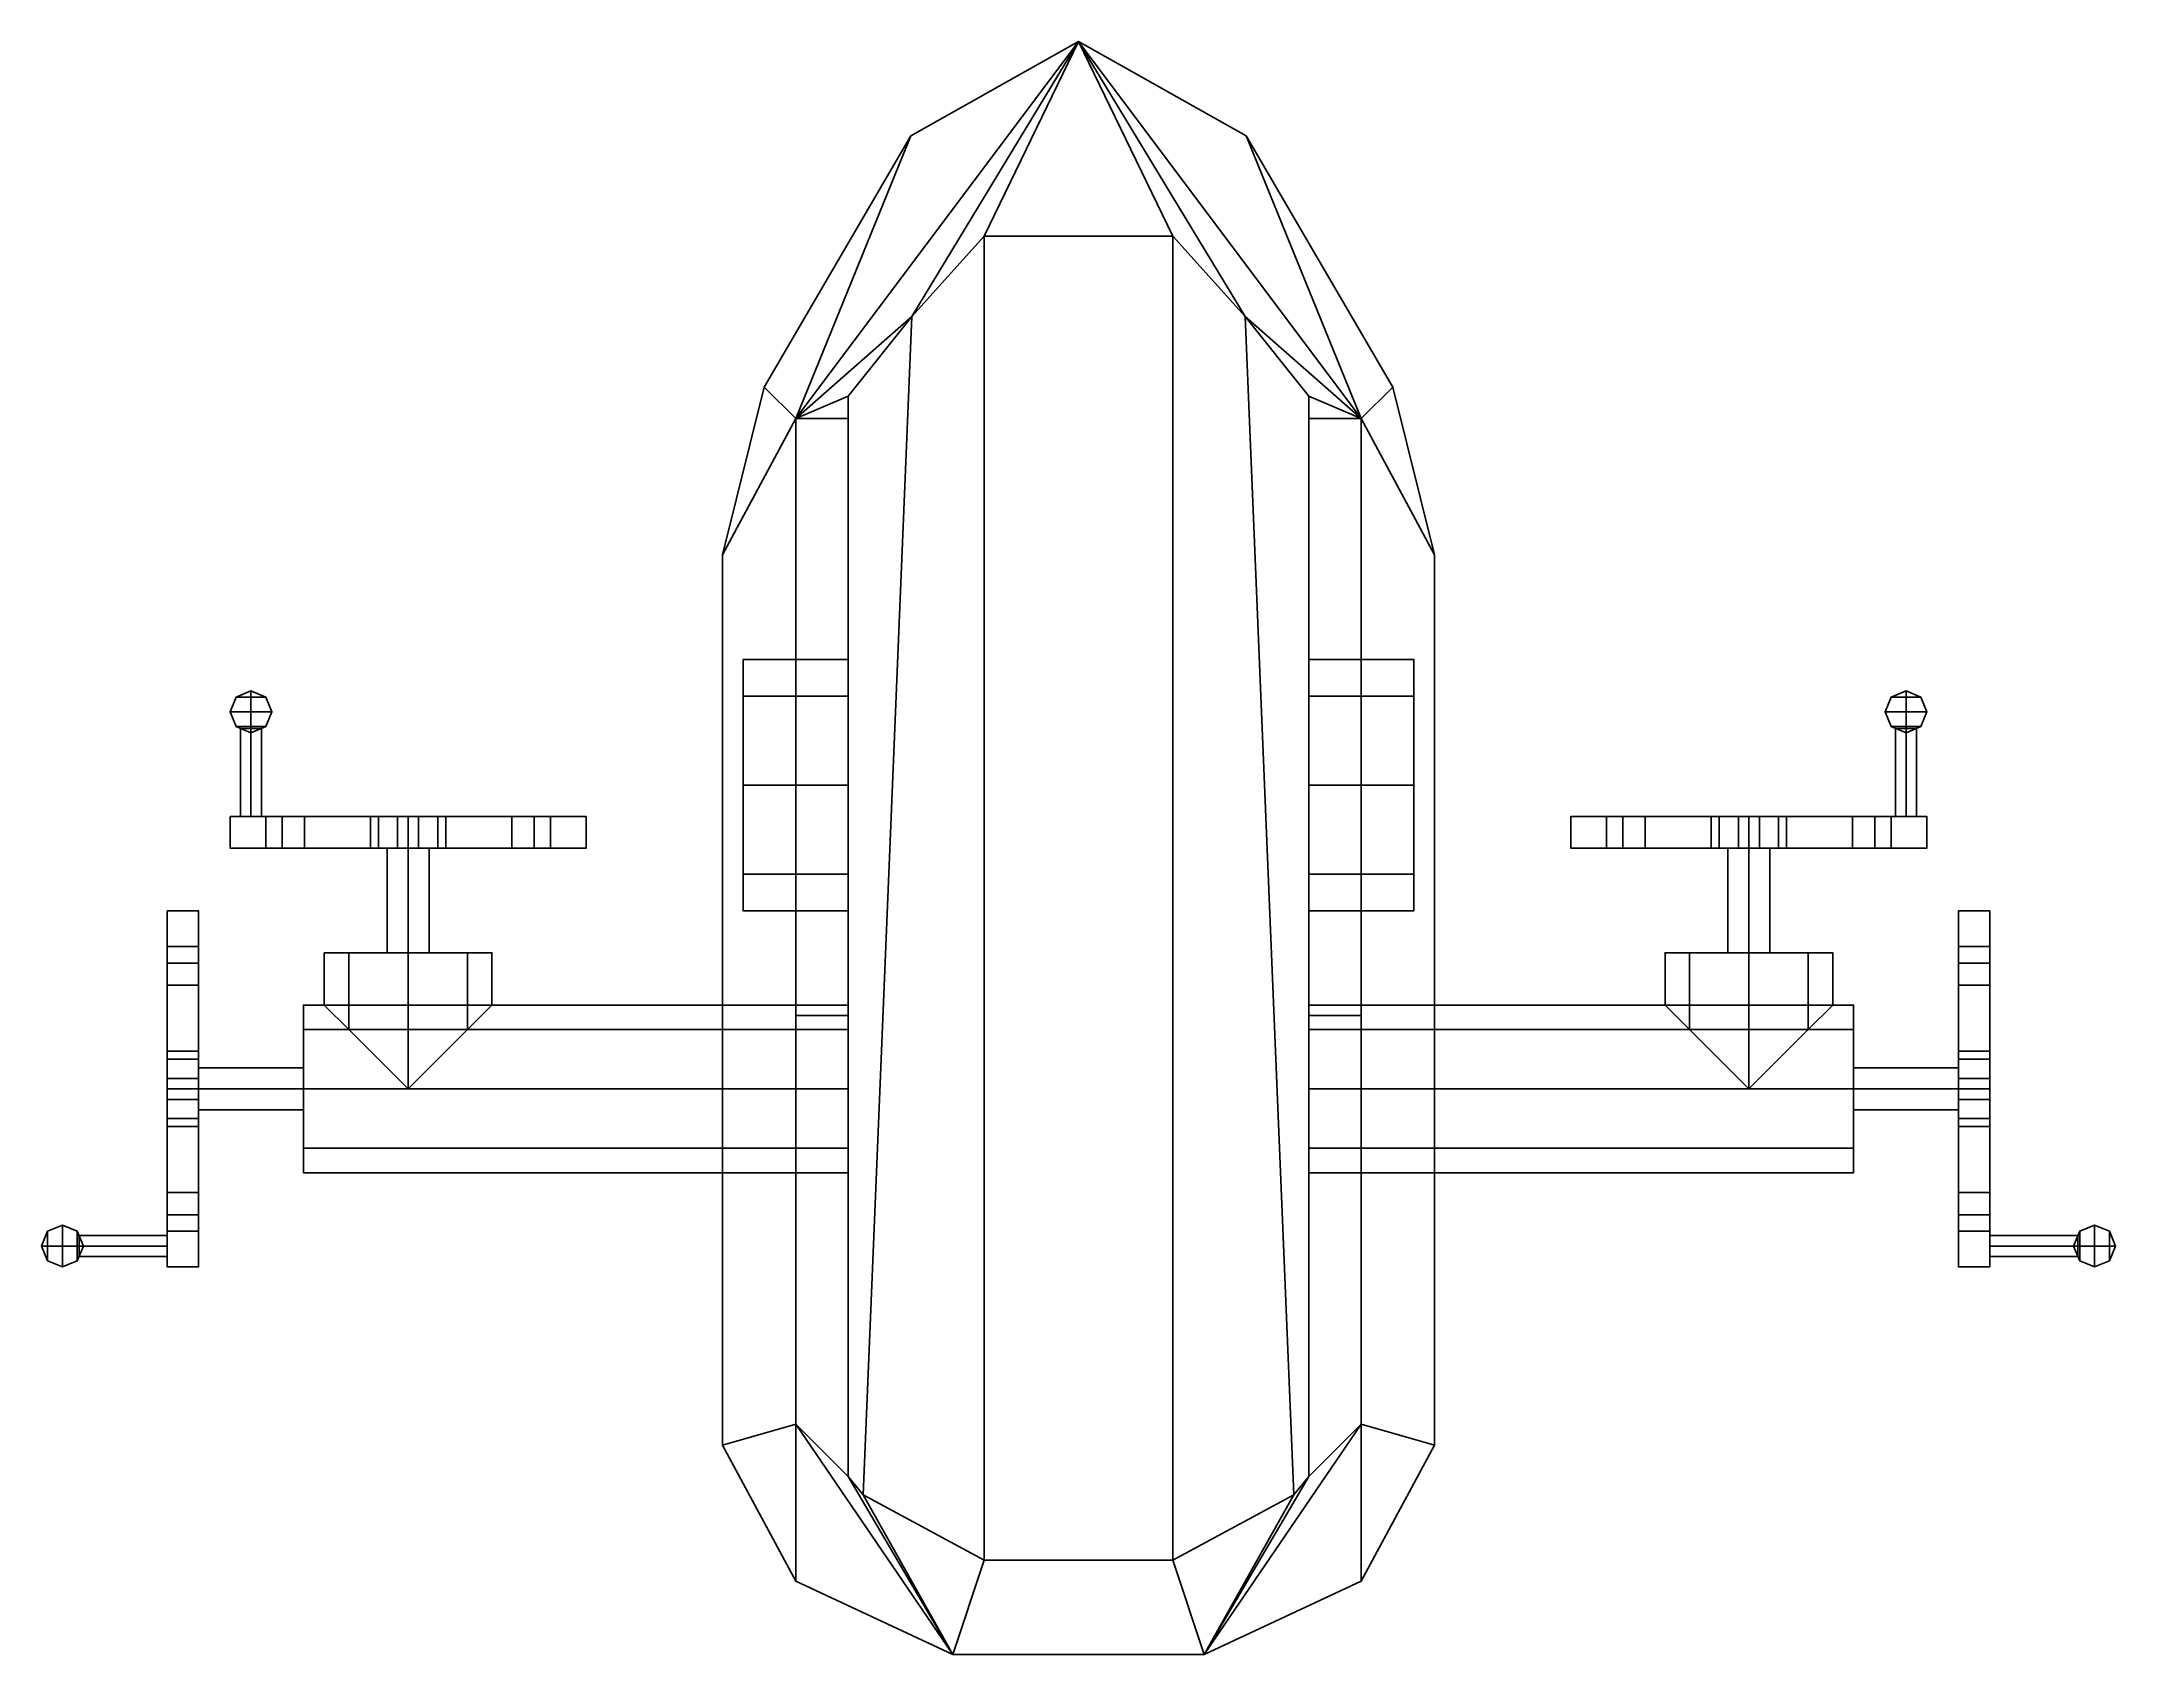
# Model space of a CAD drawing. Extents: x -0.99 to 0.99, y -0.85 to 0.69.
import ezdxf

# ---------------------------------------------------------------- set-up
doc = ezdxf.new("R2010")
doc.units = 0
doc.layers.add('TURRET', color=2, linetype='CONTINUOUS')

msp = doc.modelspace()

# ---------------------------------------------------------------- linework, layer by layer
at = {"layer": 'TURRET'}
for points in [[(0, 0.69), (-0.16, 0.6), (-0.27, 0.33, 0.55)], [(0, 0.69), (-0.27, 0.33, 0.55), (-0.1591, 0.4274, 0.4377)], [(0, 0.69), (-0.1591, 0.4274, 0.4377), (-0.09, 0.504, 0.31)], [(0, 0.69), (-0.09, 0.504, 0.31), (0.09, 0.504, 0.31)], [(0, 0.69), (0.1591, 0.4274, 0.4377), (0.27, 0.33, 0.55)], [(0.16, 0.6), (0, 0.69), (0.27, 0.33, 0.55)], [(0, 0.69), (0.09, 0.504, 0.31), (0.1591, 0.4274, 0.4377)], [(-0.16, 0.6), (-0.3, 0.36), (-0.27, 0.33, 0.55)], [(0.3, 0.36), (0.16, 0.6), (0.27, 0.33, 0.55)], [(-0.2057, -0.6977, 0.5235), (-0.09, -0.7598, 0.31), (-0.09, 0.504, 0.31), (-0.1591, 0.4274, 0.4377)], [(-0.09, -0.7598, 0.31), (0.09, -0.7598, 0.31), (0.09, 0.504, 0.31), (-0.09, 0.504, 0.31)], [(0.09, -0.7598, 0.31), (0.2057, -0.6977, 0.5235), (0.1591, 0.4274, 0.4377), (0.09, 0.504, 0.31)], [(-0.1591, 0.4274, 0.4377), (-0.27, 0.33, 0.55), (-0.22, 0.3514, 0.55)], [(-0.22, -0.68, 0.55), (-0.2057, -0.6977, 0.5235), (-0.1591, 0.4274, 0.4377), (-0.22, 0.3514, 0.55)], [(0.1591, 0.4274, 0.4377), (0.22, 0.3514, 0.55), (0.27, 0.33, 0.55)], [(0.2057, -0.6977, 0.5235), (0.22, -0.68, 0.55), (0.22, 0.3514, 0.55), (0.1591, 0.4274, 0.4377)], [(-0.3, 0.36), (-0.34, 0.2), (-0.27, 0.33, 0.55)], [(0.34, 0.2), (0.3, 0.36), (0.27, 0.33, 0.55)], [(-0.22, 0.3514, 0.55), (-0.27, 0.33, 0.55), (-0.22, 0.33, 0.55)], [(0.22, 0.3514, 0.55), (0.22, 0.33, 0.55), (0.27, 0.33, 0.55)], [(-0.34, 0.2), (-0.34, -0.65), (-0.27, -0.63, 0.55), (-0.27, 0.33, 0.55)], [(-0.27, 0.33, 0.55), (-0.27, -0.63, 0.55), (-0.27, -0.63, 0.574), (-0.27, -0.24, 0.73)], [(-0.27, 0.33, 0.55), (-0.27, -0.24, 0.73), (-0.27, -0.24, 0.92), (-0.27, -0.02, 0.95)], [(-0.27, 0.33, 0.55), (-0.27, -0.02, 0.95), (-0.27, 0.0649, 0.9851), (-0.27, 0.33, 0.55)], [(-0.27, 0.33, 0.55), (-0.27, 0.0649, 0.9851), (-0.27, 0.1, 1.07), (-0.27, 0.33, 0.55)], [(-0.27, 0.1, 1.07), (-0.22, 0.1, 1.07), (-0.22, 0.33, 0.55), (-0.27, 0.33, 0.55)], [(-0.22, -0.68, 0.554), (-0.22, -0.68, 0.55), (-0.22, 0.33, 0.55), (-0.22, -0.24, 0.73)], [(-0.22, -0.24, 0.73), (-0.22, 0.33, 0.55), (-0.22, -0.14, 1.07), (-0.22, -0.24, 0.92)], [(-0.22, 0.33, 0.55), (-0.22, 0.1, 1.07), (-0.22, 0.1, 1.07), (-0.22, -0.14, 1.07)], [(0.22, 0.1, 1.07), (0.27, 0.1, 1.07), (0.27, 0.33, 0.55), (0.22, 0.33, 0.55)], [(0.22, -0.68, 0.55), (0.22, -0.68, 0.554), (0.22, -0.24, 0.73), (0.22, 0.33, 0.55)], [(0.22, 0.33, 0.55), (0.22, -0.24, 0.73), (0.22, -0.24, 0.92), (0.22, -0.14, 1.07)], [(0.22, -0.1049, 1.1549), (0.22, 0.1, 1.07), (0.22, 0.33, 0.55), (0.22, -0.14, 1.07)], [(0.34, -0.65), (0.34, 0.2), (0.27, 0.33, 0.55), (0.27, -0.63, 0.55)], [(0.27, -0.63, 0.55), (0.27, 0.33, 0.55), (0.27, -0.24, 0.73), (0.27, -0.63, 0.574)], [(0.27, -0.24, 0.73), (0.27, 0.33, 0.55), (0.27, -0.02, 0.95), (0.27, -0.24, 0.92)], [(0.27, 0.0649, 0.9851), (0.27, -0.02, 0.95), (0.27, 0.33, 0.55)], [(0.27, 0.1, 1.07), (0.27, 0.0649, 0.9851), (0.27, 0.33, 0.55)], [(-0.22, 0.0649, 1.1549), (-0.22, 0.1, 1.07), (-0.32, 0.1, 1.07), (-0.32, 0.0649, 1.1549)], [(-0.27, 0.1, 1.07), (-0.27, 0.0649, 0.9851), (-0.32, 0.0649, 0.9851), (-0.32, 0.1, 1.07)], [(-0.32, 0.0649, 0.9851), (-0.32, -0.02, 0.95), (-0.32, -0.1049, 0.9851), (-0.32, 0.1, 1.07)], [(-0.32, 0.1, 1.07), (-0.32, -0.1049, 0.9851), (-0.32, -0.14, 1.07), (-0.32, 0.0649, 1.1549)], [(-0.22, -0.14, 1.07), (-0.22, -0.14, 1.07), (-0.22, 0.1, 1.07), (-0.22, 0.0649, 1.1549)], [(0.32, 0.0649, 1.1549), (0.32, 0.1, 1.07), (0.22, 0.1, 1.07), (0.22, 0.0649, 1.1549)], [(0.22, -0.02, 1.19), (0.22, 0.0649, 1.1549), (0.22, 0.1, 1.07), (0.22, -0.1049, 1.1549)], [(0.32, 0.1, 1.07), (0.32, 0.0649, 0.9851), (0.27, 0.0649, 0.9851), (0.27, 0.1, 1.07)], [(0.32, -0.1049, 1.1549), (0.32, 0.1, 1.07), (0.32, 0.0649, 1.1549), (0.32, -0.02, 1.19)], [(0.32, -0.14, 1.07), (0.32, 0.0649, 0.9851), (0.32, 0.1, 1.07), (0.32, -0.1049, 1.1549)], [(-0.8041, 0.0641, 0.8), (-0.81, 0.05, 0.8), (-0.79, 0.05, 0.82), (-0.79, 0.0641, 0.8141)], [(-0.79, 0.0641, 0.7859), (-0.79, 0.05, 0.78), (-0.81, 0.05, 0.8), (-0.8041, 0.0641, 0.8)], [(-0.79, 0.07, 0.8), (-0.8041, 0.0641, 0.8), (-0.79, 0.0641, 0.8141), (-0.79, 0.07, 0.8)], [(-0.79, 0.07, 0.8), (-0.79, 0.0641, 0.7859), (-0.8041, 0.0641, 0.8), (-0.79, 0.07, 0.8)], [(-0.79, 0.07, 0.8), (-0.79, 0.0641, 0.8141), (-0.7759, 0.0641, 0.8), (-0.79, 0.07, 0.8)], [(-0.79, 0.07, 0.8), (-0.7759, 0.0641, 0.8), (-0.79, 0.0641, 0.7859), (-0.79, 0.07, 0.8)], [(-0.79, 0.0641, 0.8141), (-0.79, 0.05, 0.82), (-0.77, 0.05, 0.8), (-0.7759, 0.0641, 0.8)], [(-0.7759, 0.0641, 0.8), (-0.77, 0.05, 0.8), (-0.79, 0.05, 0.78), (-0.79, 0.0641, 0.7859)], [(-0.22, -0.02, 1.19), (-0.22, 0.0649, 1.1549), (-0.32, 0.0649, 1.1549), (-0.32, -0.02, 1.19)], [(-0.27, 0.0649, 0.9851), (-0.27, -0.02, 0.95), (-0.32, -0.02, 0.95), (-0.32, 0.0649, 0.9851)], [(-0.32, 0.0649, 1.1549), (-0.32, -0.14, 1.07), (-0.32, -0.1049, 1.1549), (-0.32, -0.02, 1.19)], [(-0.22, -0.14, 1.07), (-0.22, 0.0649, 1.1549), (-0.22, -0.02, 1.19), (-0.22, -0.1049, 1.1549)], [(0.32, -0.02, 1.19), (0.32, 0.0649, 1.1549), (0.22, 0.0649, 1.1549), (0.22, -0.02, 1.19)], [(0.32, 0.0649, 0.9851), (0.32, -0.02, 0.95), (0.27, -0.02, 0.95), (0.27, 0.0649, 0.9851)], [(0.32, -0.1049, 0.9851), (0.32, -0.02, 0.95), (0.32, 0.0649, 0.9851), (0.32, -0.14, 1.07)], [(0.79, 0.0641, 0.7859), (0.79, 0.05, 0.78), (0.77, 0.05, 0.8), (0.7759, 0.0641, 0.8)], [(0.7759, 0.0641, 0.8), (0.77, 0.05, 0.8), (0.79, 0.05, 0.82), (0.79, 0.0641, 0.8141)], [(0.79, 0.07, 0.8), (0.79, 0.0641, 0.7859), (0.7759, 0.0641, 0.8), (0.79, 0.07, 0.8)], [(0.79, 0.07, 0.8), (0.7759, 0.0641, 0.8), (0.79, 0.0641, 0.8141), (0.79, 0.07, 0.8)], [(0.79, 0.07, 0.8), (0.8041, 0.0641, 0.8), (0.79, 0.0641, 0.7859), (0.79, 0.07, 0.8)], [(0.79, 0.07, 0.8), (0.79, 0.0641, 0.8141), (0.8041, 0.0641, 0.8), (0.79, 0.07, 0.8)], [(0.8041, 0.0641, 0.8), (0.81, 0.05, 0.8), (0.79, 0.05, 0.78), (0.79, 0.0641, 0.7859)], [(0.79, 0.0641, 0.8141), (0.79, 0.05, 0.82), (0.81, 0.05, 0.8), (0.8041, 0.0641, 0.8)], [(-0.81, 0.05, 0.8), (-0.8041, 0.0359, 0.8), (-0.79, 0.0359, 0.8141), (-0.79, 0.05, 0.82)], [(-0.79, 0.05, 0.78), (-0.79, 0.0359, 0.7859), (-0.8041, 0.0359, 0.8), (-0.81, 0.05, 0.8)], [(-0.79, 0.05, 0.82), (-0.79, 0.0359, 0.8141), (-0.7759, 0.0359, 0.8), (-0.77, 0.05, 0.8)], [(-0.77, 0.05, 0.8), (-0.7759, 0.0359, 0.8), (-0.79, 0.0359, 0.7859), (-0.79, 0.05, 0.78)], [(0.79, 0.05, 0.78), (0.79, 0.0359, 0.7859), (0.7759, 0.0359, 0.8), (0.77, 0.05, 0.8)], [(0.77, 0.05, 0.8), (0.7759, 0.0359, 0.8), (0.79, 0.0359, 0.8141), (0.79, 0.05, 0.82)], [(0.81, 0.05, 0.8), (0.8041, 0.0359, 0.8), (0.79, 0.0359, 0.7859), (0.79, 0.05, 0.78)], [(0.79, 0.05, 0.82), (0.79, 0.0359, 0.8141), (0.8041, 0.0359, 0.8), (0.81, 0.05, 0.8)], [(-0.8041, 0.0359, 0.8), (-0.79, 0.03, 0.8), (-0.79, 0.03, 0.8), (-0.79, 0.0359, 0.8141)], [(-0.79, 0.0359, 0.7859), (-0.79, 0.03, 0.8), (-0.79, 0.03, 0.8), (-0.8041, 0.0359, 0.8)], [(-0.79, -0.05, 0.79), (-0.8, -0.05, 0.8), (-0.8, 0.0341, 0.8), (-0.79, 0.0341, 0.79)], [(-0.8, -0.05, 0.8), (-0.79, -0.05, 0.81), (-0.79, 0.0341, 0.81), (-0.8, 0.0341, 0.8)], [(-0.79, 0.0359, 0.8141), (-0.79, 0.03, 0.8), (-0.79, 0.03, 0.8), (-0.7759, 0.0359, 0.8)], [(-0.7759, 0.0359, 0.8), (-0.79, 0.03, 0.8), (-0.79, 0.03, 0.8), (-0.79, 0.0359, 0.7859)], [(-0.78, -0.05, 0.8), (-0.79, -0.05, 0.79), (-0.79, 0.0341, 0.79), (-0.78, 0.0341, 0.8)], [(-0.79, -0.05, 0.81), (-0.78, -0.05, 0.8), (-0.78, 0.0341, 0.8), (-0.79, 0.0341, 0.81)], [(0.79, 0.0359, 0.7859), (0.79, 0.03, 0.8), (0.79, 0.03, 0.8), (0.7759, 0.0359, 0.8)], [(0.7759, 0.0359, 0.8), (0.79, 0.03, 0.8), (0.79, 0.03, 0.8), (0.79, 0.0359, 0.8141)], [(0.78, -0.05, 0.8), (0.79, -0.05, 0.81), (0.79, 0.0341, 0.81), (0.78, 0.0341, 0.8)], [(0.79, -0.05, 0.79), (0.78, -0.05, 0.8), (0.78, 0.0341, 0.8), (0.79, 0.0341, 0.79)], [(0.8041, 0.0359, 0.8), (0.79, 0.03, 0.8), (0.79, 0.03, 0.8), (0.79, 0.0359, 0.7859)], [(0.79, 0.0359, 0.8141), (0.79, 0.03, 0.8), (0.79, 0.03, 0.8), (0.8041, 0.0359, 0.8)], [(0.79, -0.05, 0.81), (0.8, -0.05, 0.8), (0.8, 0.0341, 0.8), (0.79, 0.0341, 0.81)], [(0.8, -0.05, 0.8), (0.79, -0.05, 0.79), (0.79, 0.0341, 0.79), (0.8, 0.0341, 0.8)], [(-0.22, -0.1049, 1.1549), (-0.22, -0.02, 1.19), (-0.32, -0.02, 1.19), (-0.32, -0.1049, 1.1549)], [(-0.27, -0.02, 0.95), (-0.27, -0.1049, 0.9851), (-0.32, -0.1049, 0.9851), (-0.32, -0.02, 0.95)], [(-0.27, -0.02, 0.95), (-0.27, -0.24, 0.92), (-0.27, -0.1049, 0.9851), (-0.27, -0.02, 0.95)], [(0.32, -0.1049, 1.1549), (0.32, -0.02, 1.19), (0.22, -0.02, 1.19), (0.22, -0.1049, 1.1549)], [(0.32, -0.02, 0.95), (0.32, -0.1049, 0.9851), (0.27, -0.1049, 0.9851), (0.27, -0.02, 0.95)], [(-0.7602, -0.05, 0.6798), (-0.81, -0.05, 0.8), (-0.7759, -0.05, 0.79), (-0.739, -0.05, 0.701)], [(-0.81, -0.05, 0.8), (-0.7602, -0.05, 0.9202), (-0.739, -0.05, 0.899), (-0.7759, -0.05, 0.81)], [(-0.81, -0.05, 0.8), (-0.7759, -0.05, 0.81), (-0.7759, -0.05, 0.79), (-0.81, -0.05, 0.8)], [(-0.7602, -0.08, 0.6798), (-0.81, -0.08, 0.8), (-0.81, -0.05, 0.8), (-0.7602, -0.05, 0.6798)], [(-0.81, -0.08, 0.8), (-0.7602, -0.08, 0.9202), (-0.7602, -0.05, 0.9202), (-0.81, -0.05, 0.8)], [(-0.7759, -0.05, 0.81), (-0.6759, -0.05, 0.81), (-0.6759, -0.05, 0.79), (-0.7759, -0.05, 0.79)], [(-0.739, -0.08, 0.899), (-0.7759, -0.08, 0.81), (-0.7759, -0.05, 0.81), (-0.739, -0.05, 0.899)], [(-0.7759, -0.08, 0.79), (-0.739, -0.08, 0.701), (-0.739, -0.05, 0.701), (-0.7759, -0.05, 0.79)], [(-0.6759, -0.08, 0.79), (-0.7759, -0.08, 0.79), (-0.7759, -0.05, 0.79), (-0.6759, -0.05, 0.79)], [(-0.7759, -0.08, 0.81), (-0.6759, -0.08, 0.81), (-0.6759, -0.05, 0.81), (-0.7759, -0.05, 0.81)], [(-0.64, -0.08, 0.63), (-0.7602, -0.08, 0.6798), (-0.7602, -0.05, 0.6798), (-0.64, -0.05, 0.63)], [(-0.64, -0.05, 0.63), (-0.7602, -0.05, 0.6798), (-0.739, -0.05, 0.701), (-0.65, -0.05, 0.6641)], [(-0.7602, -0.08, 0.9202), (-0.64, -0.08, 0.97), (-0.64, -0.05, 0.97), (-0.7602, -0.05, 0.9202)], [(-0.7602, -0.05, 0.9202), (-0.64, -0.05, 0.97), (-0.65, -0.05, 0.9359), (-0.739, -0.05, 0.899)], [(-0.739, -0.08, 0.701), (-0.65, -0.08, 0.6641), (-0.65, -0.05, 0.6641), (-0.739, -0.05, 0.701)], [(-0.65, -0.08, 0.9359), (-0.739, -0.08, 0.899), (-0.739, -0.05, 0.899), (-0.65, -0.05, 0.9359)], [(-0.6041, -0.05, 0.79), (-0.6117, -0.05, 0.7717), (-0.6683, -0.05, 0.7717), (-0.6759, -0.05, 0.79)], [(-0.6041, -0.05, 0.81), (-0.6041, -0.05, 0.79), (-0.6759, -0.05, 0.79), (-0.6759, -0.05, 0.81)], [(-0.6117, -0.05, 0.8283), (-0.6041, -0.05, 0.81), (-0.6759, -0.05, 0.81), (-0.6683, -0.05, 0.8283)], [(-0.6759, -0.08, 0.81), (-0.6683, -0.08, 0.8283), (-0.6683, -0.05, 0.8283), (-0.6759, -0.05, 0.81)], [(-0.6683, -0.08, 0.7717), (-0.6759, -0.08, 0.79), (-0.6759, -0.05, 0.79), (-0.6683, -0.05, 0.7717)], [(-0.6117, -0.05, 0.7717), (-0.63, -0.05, 0.7641), (-0.65, -0.05, 0.7641), (-0.6683, -0.05, 0.7717)], [(-0.63, -0.05, 0.8359), (-0.6117, -0.05, 0.8283), (-0.6683, -0.05, 0.8283), (-0.65, -0.05, 0.8359)], [(-0.65, -0.08, 0.7641), (-0.6683, -0.08, 0.7717), (-0.6683, -0.05, 0.7717), (-0.65, -0.05, 0.7641)], [(-0.6683, -0.08, 0.8283), (-0.65, -0.08, 0.8359), (-0.65, -0.05, 0.8359), (-0.6683, -0.05, 0.8283)], [(-0.65, -0.08, 0.6641), (-0.65, -0.08, 0.7641), (-0.65, -0.05, 0.7641), (-0.65, -0.05, 0.6641)], [(-0.65, -0.05, 0.6641), (-0.65, -0.05, 0.7641), (-0.63, -0.05, 0.7641), (-0.63, -0.05, 0.6641)], [(-0.64, -0.05, 0.63), (-0.65, -0.05, 0.6641), (-0.63, -0.05, 0.6641), (-0.64, -0.05, 0.63)], [(-0.65, -0.08, 0.8359), (-0.65, -0.08, 0.9359), (-0.65, -0.05, 0.9359), (-0.65, -0.05, 0.8359)], [(-0.63, -0.05, 0.9359), (-0.63, -0.05, 0.8359), (-0.65, -0.05, 0.8359), (-0.65, -0.05, 0.9359)], [(-0.64, -0.05, 0.97), (-0.63, -0.05, 0.9359), (-0.65, -0.05, 0.9359), (-0.64, -0.05, 0.97)], [(-0.5198, -0.08, 0.6798), (-0.64, -0.08, 0.63), (-0.64, -0.05, 0.63), (-0.5198, -0.05, 0.6798)], [(-0.5198, -0.05, 0.6798), (-0.64, -0.05, 0.63), (-0.63, -0.05, 0.6641), (-0.541, -0.05, 0.701)], [(-0.64, -0.08, 0.97), (-0.5198, -0.08, 0.9202), (-0.5198, -0.05, 0.9202), (-0.64, -0.05, 0.97)], [(-0.64, -0.05, 0.97), (-0.5198, -0.05, 0.9202), (-0.541, -0.05, 0.899), (-0.63, -0.05, 0.9359)], [(-0.6117, -0.08, 0.7717), (-0.63, -0.08, 0.7641), (-0.63, -0.05, 0.7641), (-0.6117, -0.05, 0.7717)], [(-0.63, -0.08, 0.7641), (-0.63, -0.08, 0.6641), (-0.63, -0.05, 0.6641), (-0.63, -0.05, 0.7641)], [(-0.63, -0.08, 0.6641), (-0.541, -0.08, 0.701), (-0.541, -0.05, 0.701), (-0.63, -0.05, 0.6641)], [(-0.63, -0.08, 0.8359), (-0.6117, -0.08, 0.8283), (-0.6117, -0.05, 0.8283), (-0.63, -0.05, 0.8359)], [(-0.63, -0.08, 0.9359), (-0.63, -0.08, 0.8359), (-0.63, -0.05, 0.8359), (-0.63, -0.05, 0.9359)], [(-0.541, -0.08, 0.899), (-0.63, -0.08, 0.9359), (-0.63, -0.05, 0.9359), (-0.541, -0.05, 0.899)], [(-0.6117, -0.08, 0.8283), (-0.6041, -0.08, 0.81), (-0.6041, -0.05, 0.81), (-0.6117, -0.05, 0.8283)], [(-0.6041, -0.08, 0.79), (-0.6117, -0.08, 0.7717), (-0.6117, -0.05, 0.7717), (-0.6041, -0.05, 0.79)], [(-0.5041, -0.08, 0.79), (-0.6041, -0.08, 0.79), (-0.6041, -0.05, 0.79), (-0.5041, -0.05, 0.79)], [(-0.6041, -0.08, 0.81), (-0.5041, -0.08, 0.81), (-0.5041, -0.05, 0.81), (-0.6041, -0.05, 0.81)], [(-0.5041, -0.05, 0.79), (-0.6041, -0.05, 0.79), (-0.6041, -0.05, 0.81), (-0.5041, -0.05, 0.81)], [(-0.5041, -0.08, 0.81), (-0.541, -0.08, 0.899), (-0.541, -0.05, 0.899), (-0.5041, -0.05, 0.81)], [(-0.541, -0.08, 0.701), (-0.5041, -0.08, 0.79), (-0.5041, -0.05, 0.79), (-0.541, -0.05, 0.701)], [(-0.47, -0.05, 0.8), (-0.5198, -0.05, 0.6798), (-0.541, -0.05, 0.701), (-0.5041, -0.05, 0.79)], [(-0.5198, -0.05, 0.9202), (-0.47, -0.05, 0.8), (-0.5041, -0.05, 0.81), (-0.541, -0.05, 0.899)], [(-0.47, -0.08, 0.8), (-0.5198, -0.08, 0.6798), (-0.5198, -0.05, 0.6798), (-0.47, -0.05, 0.8)], [(-0.5198, -0.08, 0.9202), (-0.47, -0.08, 0.8), (-0.47, -0.05, 0.8), (-0.5198, -0.05, 0.9202)], [(-0.47, -0.05, 0.8), (-0.5041, -0.05, 0.79), (-0.5041, -0.05, 0.81), (-0.47, -0.05, 0.8)], [(0.47, -0.08, 0.8), (0.5198, -0.08, 0.9202), (0.5198, -0.05, 0.9202), (0.47, -0.05, 0.8)], [(0.5198, -0.08, 0.6798), (0.47, -0.08, 0.8), (0.47, -0.05, 0.8), (0.5198, -0.05, 0.6798)], [(0.47, -0.05, 0.8), (0.5041, -0.05, 0.81), (0.5041, -0.05, 0.79), (0.47, -0.05, 0.8)], [(0.47, -0.05, 0.8), (0.5198, -0.05, 0.9202), (0.541, -0.05, 0.899), (0.5041, -0.05, 0.81)], [(0.5198, -0.05, 0.6798), (0.47, -0.05, 0.8), (0.5041, -0.05, 0.79), (0.541, -0.05, 0.701)], [(0.5041, -0.08, 0.81), (0.6041, -0.08, 0.81), (0.6041, -0.05, 0.81), (0.5041, -0.05, 0.81)], [(0.6041, -0.08, 0.79), (0.5041, -0.08, 0.79), (0.5041, -0.05, 0.79), (0.6041, -0.05, 0.79)], [(0.5041, -0.08, 0.79), (0.541, -0.08, 0.701), (0.541, -0.05, 0.701), (0.5041, -0.05, 0.79)], [(0.541, -0.08, 0.899), (0.5041, -0.08, 0.81), (0.5041, -0.05, 0.81), (0.541, -0.05, 0.899)], [(0.5041, -0.05, 0.81), (0.6041, -0.05, 0.81), (0.6041, -0.05, 0.79), (0.5041, -0.05, 0.79)], [(0.5198, -0.08, 0.9202), (0.64, -0.08, 0.97), (0.64, -0.05, 0.97), (0.5198, -0.05, 0.9202)], [(0.5198, -0.05, 0.9202), (0.64, -0.05, 0.97), (0.63, -0.05, 0.9359), (0.541, -0.05, 0.899)], [(0.64, -0.08, 0.63), (0.5198, -0.08, 0.6798), (0.5198, -0.05, 0.6798), (0.64, -0.05, 0.63)], [(0.64, -0.05, 0.63), (0.5198, -0.05, 0.6798), (0.541, -0.05, 0.701), (0.63, -0.05, 0.6641)], [(0.63, -0.08, 0.9359), (0.541, -0.08, 0.899), (0.541, -0.05, 0.899), (0.63, -0.05, 0.9359)], [(0.541, -0.08, 0.701), (0.63, -0.08, 0.6641), (0.63, -0.05, 0.6641), (0.541, -0.05, 0.701)], [(0.6041, -0.05, 0.81), (0.6117, -0.05, 0.8283), (0.6683, -0.05, 0.8283), (0.6759, -0.05, 0.81)], [(0.6041, -0.05, 0.79), (0.6041, -0.05, 0.81), (0.6759, -0.05, 0.81), (0.6759, -0.05, 0.79)], [(0.6117, -0.05, 0.7717), (0.6041, -0.05, 0.79), (0.6759, -0.05, 0.79), (0.6683, -0.05, 0.7717)], [(0.6117, -0.08, 0.7717), (0.6041, -0.08, 0.79), (0.6041, -0.05, 0.79), (0.6117, -0.05, 0.7717)], [(0.6041, -0.08, 0.81), (0.6117, -0.08, 0.8283), (0.6117, -0.05, 0.8283), (0.6041, -0.05, 0.81)], [(0.6117, -0.05, 0.8283), (0.63, -0.05, 0.8359), (0.65, -0.05, 0.8359), (0.6683, -0.05, 0.8283)], [(0.63, -0.05, 0.7641), (0.6117, -0.05, 0.7717), (0.6683, -0.05, 0.7717), (0.65, -0.05, 0.7641)], [(0.6117, -0.08, 0.8283), (0.63, -0.08, 0.8359), (0.63, -0.05, 0.8359), (0.6117, -0.05, 0.8283)], [(0.63, -0.08, 0.7641), (0.6117, -0.08, 0.7717), (0.6117, -0.05, 0.7717), (0.63, -0.05, 0.7641)], [(0.63, -0.08, 0.8359), (0.63, -0.08, 0.9359), (0.63, -0.05, 0.9359), (0.63, -0.05, 0.8359)], [(0.65, -0.05, 0.9359), (0.65, -0.05, 0.8359), (0.63, -0.05, 0.8359), (0.63, -0.05, 0.9359)], [(0.64, -0.05, 0.97), (0.65, -0.05, 0.9359), (0.63, -0.05, 0.9359), (0.64, -0.05, 0.97)], [(0.63, -0.08, 0.6641), (0.63, -0.08, 0.7641), (0.63, -0.05, 0.7641), (0.63, -0.05, 0.6641)], [(0.63, -0.05, 0.6641), (0.63, -0.05, 0.7641), (0.65, -0.05, 0.7641), (0.65, -0.05, 0.6641)], [(0.64, -0.05, 0.63), (0.63, -0.05, 0.6641), (0.65, -0.05, 0.6641), (0.64, -0.05, 0.63)], [(0.64, -0.08, 0.97), (0.7602, -0.08, 0.9202), (0.7602, -0.05, 0.9202), (0.64, -0.05, 0.97)], [(0.64, -0.05, 0.97), (0.7602, -0.05, 0.9202), (0.739, -0.05, 0.899), (0.65, -0.05, 0.9359)], [(0.7602, -0.08, 0.6798), (0.64, -0.08, 0.63), (0.64, -0.05, 0.63), (0.7602, -0.05, 0.6798)], [(0.7602, -0.05, 0.6798), (0.64, -0.05, 0.63), (0.65, -0.05, 0.6641), (0.739, -0.05, 0.701)], [(0.65, -0.08, 0.8359), (0.6683, -0.08, 0.8283), (0.6683, -0.05, 0.8283), (0.65, -0.05, 0.8359)], [(0.65, -0.08, 0.9359), (0.65, -0.08, 0.8359), (0.65, -0.05, 0.8359), (0.65, -0.05, 0.9359)], [(0.739, -0.08, 0.899), (0.65, -0.08, 0.9359), (0.65, -0.05, 0.9359), (0.739, -0.05, 0.899)], [(0.6683, -0.08, 0.7717), (0.65, -0.08, 0.7641), (0.65, -0.05, 0.7641), (0.6683, -0.05, 0.7717)], [(0.65, -0.08, 0.7641), (0.65, -0.08, 0.6641), (0.65, -0.05, 0.6641), (0.65, -0.05, 0.7641)], [(0.65, -0.08, 0.6641), (0.739, -0.08, 0.701), (0.739, -0.05, 0.701), (0.65, -0.05, 0.6641)], [(0.6759, -0.08, 0.79), (0.6683, -0.08, 0.7717), (0.6683, -0.05, 0.7717), (0.6759, -0.05, 0.79)], [(0.6683, -0.08, 0.8283), (0.6759, -0.08, 0.81), (0.6759, -0.05, 0.81), (0.6683, -0.05, 0.8283)], [(0.7759, -0.05, 0.79), (0.6759, -0.05, 0.79), (0.6759, -0.05, 0.81), (0.7759, -0.05, 0.81)], [(0.6759, -0.08, 0.81), (0.7759, -0.08, 0.81), (0.7759, -0.05, 0.81), (0.6759, -0.05, 0.81)], [(0.7759, -0.08, 0.79), (0.6759, -0.08, 0.79), (0.6759, -0.05, 0.79), (0.7759, -0.05, 0.79)], [(0.7602, -0.05, 0.9202), (0.81, -0.05, 0.8), (0.7759, -0.05, 0.81), (0.739, -0.05, 0.899)], [(0.81, -0.05, 0.8), (0.7602, -0.05, 0.6798), (0.739, -0.05, 0.701), (0.7759, -0.05, 0.79)], [(0.739, -0.08, 0.701), (0.7759, -0.08, 0.79), (0.7759, -0.05, 0.79), (0.739, -0.05, 0.701)], [(0.7759, -0.08, 0.81), (0.739, -0.08, 0.899), (0.739, -0.05, 0.899), (0.7759, -0.05, 0.81)], [(0.7602, -0.08, 0.9202), (0.81, -0.08, 0.8), (0.81, -0.05, 0.8), (0.7602, -0.05, 0.9202)], [(0.81, -0.08, 0.8), (0.7602, -0.08, 0.6798), (0.7602, -0.05, 0.6798), (0.81, -0.05, 0.8)], [(0.81, -0.05, 0.8), (0.7759, -0.05, 0.79), (0.7759, -0.05, 0.81), (0.81, -0.05, 0.8)], [(-0.81, -0.08, 0.8), (-0.7759, -0.08, 0.79), (-0.7759, -0.08, 0.81), (-0.81, -0.08, 0.8)], [(-0.81, -0.08, 0.8), (-0.7602, -0.08, 0.6798), (-0.739, -0.08, 0.701), (-0.7759, -0.08, 0.79)], [(-0.7602, -0.08, 0.9202), (-0.81, -0.08, 0.8), (-0.7759, -0.08, 0.81), (-0.739, -0.08, 0.899)], [(-0.7759, -0.08, 0.79), (-0.6759, -0.08, 0.79), (-0.6759, -0.08, 0.81), (-0.7759, -0.08, 0.81)], [(-0.7602, -0.08, 0.6798), (-0.64, -0.08, 0.63), (-0.65, -0.08, 0.6641), (-0.739, -0.08, 0.701)], [(-0.64, -0.08, 0.97), (-0.7602, -0.08, 0.9202), (-0.739, -0.08, 0.899), (-0.65, -0.08, 0.9359)], [(-0.6759, -0.08, 0.79), (-0.6683, -0.08, 0.7717), (-0.6117, -0.08, 0.7717), (-0.6041, -0.08, 0.79)], [(-0.6759, -0.08, 0.81), (-0.6759, -0.08, 0.79), (-0.6041, -0.08, 0.79), (-0.6041, -0.08, 0.81)], [(-0.6683, -0.08, 0.8283), (-0.6759, -0.08, 0.81), (-0.6041, -0.08, 0.81), (-0.6117, -0.08, 0.8283)], [(-0.6683, -0.08, 0.7717), (-0.65, -0.08, 0.7641), (-0.63, -0.08, 0.7641), (-0.6117, -0.08, 0.7717)], [(-0.65, -0.08, 0.8359), (-0.6683, -0.08, 0.8283), (-0.6117, -0.08, 0.8283), (-0.63, -0.08, 0.8359)], [(-0.64, -0.18, 0.78), (-0.66, -0.18, 0.8), (-0.66, -0.08, 0.8), (-0.64, -0.08, 0.78)], [(-0.66, -0.18, 0.8), (-0.64, -0.18, 0.82), (-0.64, -0.08, 0.82), (-0.66, -0.08, 0.8)], [(-0.63, -0.08, 0.6641), (-0.63, -0.08, 0.7641), (-0.65, -0.08, 0.7641), (-0.65, -0.08, 0.6641)], [(-0.64, -0.08, 0.63), (-0.63, -0.08, 0.6641), (-0.65, -0.08, 0.6641), (-0.64, -0.08, 0.63)], [(-0.65, -0.08, 0.9359), (-0.65, -0.08, 0.8359), (-0.63, -0.08, 0.8359), (-0.63, -0.08, 0.9359)], [(-0.64, -0.08, 0.97), (-0.65, -0.08, 0.9359), (-0.63, -0.08, 0.9359), (-0.64, -0.08, 0.97)], [(-0.62, -0.18, 0.8), (-0.64, -0.18, 0.78), (-0.64, -0.08, 0.78), (-0.62, -0.08, 0.8)], [(-0.64, -0.18, 0.82), (-0.62, -0.18, 0.8), (-0.62, -0.08, 0.8), (-0.64, -0.08, 0.82)], [(-0.64, -0.08, 0.63), (-0.5198, -0.08, 0.6798), (-0.541, -0.08, 0.701), (-0.63, -0.08, 0.6641)], [(-0.5198, -0.08, 0.9202), (-0.64, -0.08, 0.97), (-0.63, -0.08, 0.9359), (-0.541, -0.08, 0.899)], [(-0.5041, -0.08, 0.81), (-0.6041, -0.08, 0.81), (-0.6041, -0.08, 0.79), (-0.5041, -0.08, 0.79)], [(-0.5198, -0.08, 0.6798), (-0.47, -0.08, 0.8), (-0.5041, -0.08, 0.79), (-0.541, -0.08, 0.701)], [(-0.47, -0.08, 0.8), (-0.5198, -0.08, 0.9202), (-0.541, -0.08, 0.899), (-0.5041, -0.08, 0.81)], [(-0.47, -0.08, 0.8), (-0.5041, -0.08, 0.81), (-0.5041, -0.08, 0.79), (-0.47, -0.08, 0.8)], [(0.5198, -0.08, 0.9202), (0.47, -0.08, 0.8), (0.5041, -0.08, 0.81), (0.541, -0.08, 0.899)], [(0.47, -0.08, 0.8), (0.5198, -0.08, 0.6798), (0.541, -0.08, 0.701), (0.5041, -0.08, 0.79)], [(0.47, -0.08, 0.8), (0.5041, -0.08, 0.79), (0.5041, -0.08, 0.81), (0.47, -0.08, 0.8)], [(0.5041, -0.08, 0.79), (0.6041, -0.08, 0.79), (0.6041, -0.08, 0.81), (0.5041, -0.08, 0.81)], [(0.64, -0.08, 0.97), (0.5198, -0.08, 0.9202), (0.541, -0.08, 0.899), (0.63, -0.08, 0.9359)], [(0.5198, -0.08, 0.6798), (0.64, -0.08, 0.63), (0.63, -0.08, 0.6641), (0.541, -0.08, 0.701)], [(0.6759, -0.08, 0.81), (0.6683, -0.08, 0.8283), (0.6117, -0.08, 0.8283), (0.6041, -0.08, 0.81)], [(0.6759, -0.08, 0.79), (0.6759, -0.08, 0.81), (0.6041, -0.08, 0.81), (0.6041, -0.08, 0.79)], [(0.6683, -0.08, 0.7717), (0.6759, -0.08, 0.79), (0.6041, -0.08, 0.79), (0.6117, -0.08, 0.7717)], [(0.6683, -0.08, 0.8283), (0.65, -0.08, 0.8359), (0.63, -0.08, 0.8359), (0.6117, -0.08, 0.8283)], [(0.65, -0.08, 0.7641), (0.6683, -0.08, 0.7717), (0.6117, -0.08, 0.7717), (0.63, -0.08, 0.7641)], [(0.62, -0.18, 0.8), (0.64, -0.18, 0.82), (0.64, -0.08, 0.82), (0.62, -0.08, 0.8)], [(0.64, -0.18, 0.78), (0.62, -0.18, 0.8), (0.62, -0.08, 0.8), (0.64, -0.08, 0.78)], [(0.63, -0.08, 0.9359), (0.63, -0.08, 0.8359), (0.65, -0.08, 0.8359), (0.65, -0.08, 0.9359)], [(0.64, -0.08, 0.97), (0.63, -0.08, 0.9359), (0.65, -0.08, 0.9359), (0.64, -0.08, 0.97)], [(0.65, -0.08, 0.6641), (0.65, -0.08, 0.7641), (0.63, -0.08, 0.7641), (0.63, -0.08, 0.6641)], [(0.64, -0.08, 0.63), (0.65, -0.08, 0.6641), (0.63, -0.08, 0.6641), (0.64, -0.08, 0.63)], [(0.64, -0.18, 0.82), (0.66, -0.18, 0.8), (0.66, -0.08, 0.8), (0.64, -0.08, 0.82)], [(0.66, -0.18, 0.8), (0.64, -0.18, 0.78), (0.64, -0.08, 0.78), (0.66, -0.08, 0.8)], [(0.7602, -0.08, 0.9202), (0.64, -0.08, 0.97), (0.65, -0.08, 0.9359), (0.739, -0.08, 0.899)], [(0.64, -0.08, 0.63), (0.7602, -0.08, 0.6798), (0.739, -0.08, 0.701), (0.65, -0.08, 0.6641)], [(0.7759, -0.08, 0.81), (0.6759, -0.08, 0.81), (0.6759, -0.08, 0.79), (0.7759, -0.08, 0.79)], [(0.81, -0.08, 0.8), (0.7602, -0.08, 0.9202), (0.739, -0.08, 0.899), (0.7759, -0.08, 0.81)], [(0.7602, -0.08, 0.6798), (0.81, -0.08, 0.8), (0.7759, -0.08, 0.79), (0.739, -0.08, 0.701)], [(0.81, -0.08, 0.8), (0.7759, -0.08, 0.81), (0.7759, -0.08, 0.79), (0.81, -0.08, 0.8)], [(-0.22, -0.14, 1.07), (-0.22, -0.1049, 1.1549), (-0.32, -0.1049, 1.1549), (-0.32, -0.14, 1.07)], [(-0.27, -0.1049, 0.9851), (-0.27, -0.14, 1.07), (-0.32, -0.14, 1.07), (-0.32, -0.1049, 0.9851)], [(-0.27, -0.1049, 0.9851), (-0.27, -0.24, 0.92), (-0.27, -0.14, 1.07), (-0.27, -0.1049, 0.9851)], [(0.32, -0.14, 1.07), (0.32, -0.1049, 1.1549), (0.22, -0.1049, 1.1549), (0.22, -0.14, 1.07)], [(0.32, -0.1049, 0.9851), (0.32, -0.14, 1.07), (0.27, -0.14, 1.07), (0.27, -0.1049, 0.9851)], [(-0.87, -0.1898, 0.9202), (-0.87, -0.14, 0.8), (-0.87, -0.1741, 0.81), (-0.87, -0.211, 0.899)], [(-0.87, -0.14, 0.8), (-0.87, -0.1898, 0.6798), (-0.87, -0.211, 0.701), (-0.87, -0.1741, 0.79)], [(-0.87, -0.14, 0.8), (-0.87, -0.1741, 0.79), (-0.87, -0.1741, 0.81), (-0.87, -0.14, 0.8)], [(-0.84, -0.1898, 0.9202), (-0.84, -0.14, 0.8), (-0.87, -0.14, 0.8), (-0.87, -0.1898, 0.9202)], [(-0.84, -0.14, 0.8), (-0.84, -0.1898, 0.6798), (-0.87, -0.1898, 0.6798), (-0.87, -0.14, 0.8)], [(-0.84, -0.1898, 0.6798), (-0.84, -0.14, 0.8), (-0.84, -0.1741, 0.79), (-0.84, -0.211, 0.701)], [(-0.84, -0.14, 0.8), (-0.84, -0.1898, 0.9202), (-0.84, -0.211, 0.899), (-0.84, -0.1741, 0.81)], [(-0.84, -0.14, 0.8), (-0.84, -0.1741, 0.81), (-0.84, -0.1741, 0.79), (-0.84, -0.14, 0.8)], [(-0.27, -0.24, 0.92), (-0.22, -0.24, 0.92), (-0.22, -0.14, 1.07), (-0.27, -0.14, 1.07)], [(0.22, -0.24, 0.92), (0.27, -0.24, 0.92), (0.27, -0.14, 1.07), (0.22, -0.14, 1.07)], [(0.84, -0.1898, 0.9202), (0.84, -0.14, 0.8), (0.84, -0.1741, 0.81), (0.84, -0.211, 0.899)], [(0.84, -0.14, 0.8), (0.84, -0.1898, 0.6798), (0.84, -0.211, 0.701), (0.84, -0.1741, 0.79)], [(0.84, -0.14, 0.8), (0.84, -0.1741, 0.79), (0.84, -0.1741, 0.81), (0.84, -0.14, 0.8)], [(0.84, -0.14, 0.8), (0.84, -0.1898, 0.9202), (0.87, -0.1898, 0.9202), (0.87, -0.14, 0.8)], [(0.84, -0.1898, 0.6798), (0.84, -0.14, 0.8), (0.87, -0.14, 0.8), (0.87, -0.1898, 0.6798)], [(0.87, -0.14, 0.8), (0.87, -0.1741, 0.81), (0.87, -0.1741, 0.79), (0.87, -0.14, 0.8)], [(0.87, -0.14, 0.8), (0.87, -0.1898, 0.9202), (0.87, -0.211, 0.899), (0.87, -0.1741, 0.81)], [(0.87, -0.1898, 0.6798), (0.87, -0.14, 0.8), (0.87, -0.1741, 0.79), (0.87, -0.211, 0.701)], [(-0.87, -0.1741, 0.79), (-0.87, -0.2741, 0.79), (-0.87, -0.2741, 0.81), (-0.87, -0.1741, 0.81)], [(-0.84, -0.211, 0.701), (-0.84, -0.1741, 0.79), (-0.87, -0.1741, 0.79), (-0.87, -0.211, 0.701)], [(-0.84, -0.1741, 0.81), (-0.84, -0.211, 0.899), (-0.87, -0.211, 0.899), (-0.87, -0.1741, 0.81)], [(-0.84, -0.2741, 0.81), (-0.84, -0.1741, 0.81), (-0.87, -0.1741, 0.81), (-0.87, -0.2741, 0.81)], [(-0.84, -0.1741, 0.79), (-0.84, -0.2741, 0.79), (-0.87, -0.2741, 0.79), (-0.87, -0.1741, 0.79)], [(-0.84, -0.1741, 0.81), (-0.84, -0.2741, 0.81), (-0.84, -0.2741, 0.79), (-0.84, -0.1741, 0.79)], [(0.84, -0.1741, 0.79), (0.84, -0.2741, 0.79), (0.84, -0.2741, 0.81), (0.84, -0.1741, 0.81)], [(0.84, -0.1741, 0.81), (0.84, -0.2741, 0.81), (0.87, -0.2741, 0.81), (0.87, -0.1741, 0.81)], [(0.84, -0.2741, 0.79), (0.84, -0.1741, 0.79), (0.87, -0.1741, 0.79), (0.87, -0.2741, 0.79)], [(0.84, -0.1741, 0.79), (0.84, -0.211, 0.701), (0.87, -0.211, 0.701), (0.87, -0.1741, 0.79)], [(0.84, -0.211, 0.899), (0.84, -0.1741, 0.81), (0.87, -0.1741, 0.81), (0.87, -0.211, 0.899)], [(0.87, -0.1741, 0.81), (0.87, -0.2741, 0.81), (0.87, -0.2741, 0.79), (0.87, -0.1741, 0.79)], [(-0.87, -0.31, 0.97), (-0.87, -0.1898, 0.9202), (-0.87, -0.211, 0.899), (-0.87, -0.3, 0.9359)], [(-0.84, -0.31, 0.97), (-0.84, -0.1898, 0.9202), (-0.87, -0.1898, 0.9202), (-0.87, -0.31, 0.97)], [(-0.87, -0.1898, 0.6798), (-0.87, -0.31, 0.63), (-0.87, -0.3, 0.6641), (-0.87, -0.211, 0.701)], [(-0.84, -0.1898, 0.6798), (-0.84, -0.31, 0.63), (-0.87, -0.31, 0.63), (-0.87, -0.1898, 0.6798)], [(-0.84, -0.31, 0.63), (-0.84, -0.1898, 0.6798), (-0.84, -0.211, 0.701), (-0.84, -0.3, 0.6641)], [(-0.84, -0.1898, 0.9202), (-0.84, -0.31, 0.97), (-0.84, -0.3, 0.9359), (-0.84, -0.211, 0.899)], [(-0.72, -0.18, 0.8), (-0.6966, -0.18, 0.7434), (-0.6966, -0.2534, 0.7434), (-0.72, -0.23, 0.8)], [(-0.6966, -0.18, 0.8566), (-0.72, -0.18, 0.8), (-0.72, -0.23, 0.8), (-0.6966, -0.2534, 0.8566)], [(-0.72, -0.18, 0.8), (-0.5834, -0.18, 0.7434), (-0.64, -0.18, 0.72), (-0.6966, -0.18, 0.7434)], [(-0.6966, -0.18, 0.8566), (-0.56, -0.18, 0.8), (-0.5834, -0.18, 0.7434), (-0.72, -0.18, 0.8)], [(-0.6966, -0.18, 0.7434), (-0.64, -0.18, 0.72), (-0.64, -0.31, 0.72), (-0.6966, -0.2534, 0.7434)], [(-0.64, -0.18, 0.88), (-0.6966, -0.18, 0.8566), (-0.6966, -0.2534, 0.8566), (-0.64, -0.31, 0.88)], [(-0.64, -0.18, 0.88), (-0.5834, -0.18, 0.8566), (-0.56, -0.18, 0.8), (-0.6966, -0.18, 0.8566)], [(-0.64, -0.18, 0.72), (-0.5834, -0.18, 0.7434), (-0.5834, -0.2534, 0.7434), (-0.64, -0.31, 0.72)], [(-0.5834, -0.18, 0.8566), (-0.64, -0.18, 0.88), (-0.64, -0.31, 0.88), (-0.5834, -0.2534, 0.8566)], [(-0.5834, -0.18, 0.7434), (-0.56, -0.18, 0.8), (-0.56, -0.23, 0.8), (-0.5834, -0.2534, 0.7434)], [(-0.56, -0.18, 0.8), (-0.5834, -0.18, 0.8566), (-0.5834, -0.2534, 0.8566), (-0.56, -0.23, 0.8)], [(0.6966, -0.18, 0.7434), (0.56, -0.18, 0.8), (0.5834, -0.18, 0.8566), (0.72, -0.18, 0.8)], [(0.64, -0.18, 0.72), (0.5834, -0.18, 0.7434), (0.56, -0.18, 0.8), (0.6966, -0.18, 0.7434)], [(0.5834, -0.18, 0.8566), (0.56, -0.18, 0.8), (0.56, -0.23, 0.8), (0.5834, -0.2534, 0.8566)], [(0.56, -0.18, 0.8), (0.5834, -0.18, 0.7434), (0.5834, -0.2534, 0.7434), (0.56, -0.23, 0.8)], [(0.72, -0.18, 0.8), (0.5834, -0.18, 0.8566), (0.64, -0.18, 0.88), (0.6966, -0.18, 0.8566)], [(0.64, -0.18, 0.88), (0.5834, -0.18, 0.8566), (0.5834, -0.2534, 0.8566), (0.64, -0.31, 0.88)], [(0.5834, -0.18, 0.7434), (0.64, -0.18, 0.72), (0.64, -0.31, 0.72), (0.5834, -0.2534, 0.7434)], [(0.6966, -0.18, 0.8566), (0.64, -0.18, 0.88), (0.64, -0.31, 0.88), (0.6966, -0.2534, 0.8566)], [(0.64, -0.18, 0.72), (0.6966, -0.18, 0.7434), (0.6966, -0.2534, 0.7434), (0.64, -0.31, 0.72)], [(0.72, -0.18, 0.8), (0.6966, -0.18, 0.8566), (0.6966, -0.2534, 0.8566), (0.72, -0.23, 0.8)], [(0.6966, -0.18, 0.7434), (0.72, -0.18, 0.8), (0.72, -0.23, 0.8), (0.6966, -0.2534, 0.7434)], [(0.84, -0.31, 0.97), (0.84, -0.1898, 0.9202), (0.84, -0.211, 0.899), (0.84, -0.3, 0.9359)], [(0.84, -0.1898, 0.6798), (0.84, -0.31, 0.63), (0.84, -0.3, 0.6641), (0.84, -0.211, 0.701)], [(0.84, -0.1898, 0.9202), (0.84, -0.31, 0.97), (0.87, -0.31, 0.97), (0.87, -0.1898, 0.9202)], [(0.84, -0.31, 0.63), (0.84, -0.1898, 0.6798), (0.87, -0.1898, 0.6798), (0.87, -0.31, 0.63)], [(0.87, -0.1898, 0.9202), (0.87, -0.31, 0.97), (0.87, -0.3, 0.9359), (0.87, -0.211, 0.899)], [(0.87, -0.31, 0.63), (0.87, -0.1898, 0.6798), (0.87, -0.211, 0.701), (0.87, -0.3, 0.6641)], [(-0.84, -0.211, 0.899), (-0.84, -0.3, 0.9359), (-0.87, -0.3, 0.9359), (-0.87, -0.211, 0.899)], [(-0.84, -0.3, 0.6641), (-0.84, -0.211, 0.701), (-0.87, -0.211, 0.701), (-0.87, -0.3, 0.6641)], [(0.84, -0.3, 0.9359), (0.84, -0.211, 0.899), (0.87, -0.211, 0.899), (0.87, -0.3, 0.9359)], [(0.84, -0.211, 0.701), (0.84, -0.3, 0.6641), (0.87, -0.3, 0.6641), (0.87, -0.211, 0.701)], [(-0.22, -0.2534, 0.8566), (-0.22, -0.23, 0.8), (-0.74, -0.23, 0.8), (-0.74, -0.2534, 0.8566)], [(-0.22, -0.23, 0.8), (-0.22, -0.2534, 0.7434), (-0.74, -0.2534, 0.7434), (-0.74, -0.23, 0.8)], [(-0.74, -0.31, 0.88), (-0.74, -0.2534, 0.8566), (-0.74, -0.23, 0.8), (-0.74, -0.3666, 0.8566)], [(-0.74, -0.3666, 0.8566), (-0.74, -0.23, 0.8), (-0.74, -0.2534, 0.7434), (-0.74, -0.39, 0.8)], [(-0.22, -0.23, 0.8), (-0.22, -0.3666, 0.7434), (-0.22, -0.31, 0.72), (-0.22, -0.2534, 0.7434)], [(-0.22, -0.2534, 0.8566), (-0.22, -0.39, 0.8), (-0.22, -0.3666, 0.7434), (-0.22, -0.23, 0.8)], [(0.22, -0.23, 0.8), (0.22, -0.2534, 0.8566), (0.74, -0.2534, 0.8566), (0.74, -0.23, 0.8)], [(0.22, -0.2534, 0.7434), (0.22, -0.23, 0.8), (0.74, -0.23, 0.8), (0.74, -0.2534, 0.7434)], [(0.22, -0.3666, 0.8566), (0.22, -0.23, 0.8), (0.22, -0.2534, 0.7434), (0.22, -0.39, 0.8)], [(0.22, -0.31, 0.88), (0.22, -0.2534, 0.8566), (0.22, -0.23, 0.8), (0.22, -0.3666, 0.8566)], [(0.74, -0.3666, 0.7434), (0.74, -0.23, 0.8), (0.74, -0.2534, 0.8566), (0.74, -0.39, 0.8)], [(0.74, -0.31, 0.72), (0.74, -0.2534, 0.7434), (0.74, -0.23, 0.8), (0.74, -0.3666, 0.7434)], [(-0.22, -0.31, 0.88), (-0.22, -0.2534, 0.8566), (-0.74, -0.2534, 0.8566), (-0.74, -0.31, 0.88)], [(-0.22, -0.2534, 0.7434), (-0.22, -0.31, 0.72), (-0.74, -0.31, 0.72), (-0.74, -0.2534, 0.7434)], [(-0.74, -0.39, 0.8), (-0.74, -0.2534, 0.7434), (-0.74, -0.31, 0.72), (-0.74, -0.3666, 0.7434)], [(-0.27, -0.63, 0.574), (-0.22, -0.68, 0.554), (-0.22, -0.24, 0.73), (-0.27, -0.24, 0.73)], [(-0.27, -0.24, 0.73), (-0.22, -0.24, 0.73), (-0.22, -0.24, 0.92), (-0.27, -0.24, 0.92)], [(-0.22, -0.31, 0.88), (-0.22, -0.3666, 0.8566), (-0.22, -0.39, 0.8), (-0.22, -0.2534, 0.8566)], [(0.22, -0.24, 0.73), (0.27, -0.24, 0.73), (0.27, -0.24, 0.92), (0.22, -0.24, 0.92)], [(0.22, -0.68, 0.554), (0.27, -0.63, 0.574), (0.27, -0.24, 0.73), (0.22, -0.24, 0.73)], [(0.22, -0.2534, 0.8566), (0.22, -0.31, 0.88), (0.74, -0.31, 0.88), (0.74, -0.2534, 0.8566)], [(0.22, -0.31, 0.72), (0.22, -0.2534, 0.7434), (0.74, -0.2534, 0.7434), (0.74, -0.31, 0.72)], [(0.22, -0.39, 0.8), (0.22, -0.2534, 0.7434), (0.22, -0.31, 0.72), (0.22, -0.3666, 0.7434)], [(0.74, -0.39, 0.8), (0.74, -0.2534, 0.8566), (0.74, -0.31, 0.88), (0.74, -0.3666, 0.8566)], [(-0.84, -0.2741, 0.79), (-0.84, -0.2817, 0.7717), (-0.87, -0.2817, 0.7717), (-0.87, -0.2741, 0.79)], [(-0.84, -0.2817, 0.8283), (-0.84, -0.2741, 0.81), (-0.87, -0.2741, 0.81), (-0.87, -0.2817, 0.8283)], [(-0.87, -0.2817, 0.8283), (-0.87, -0.2741, 0.81), (-0.87, -0.3459, 0.81), (-0.87, -0.3383, 0.8283)], [(-0.87, -0.2741, 0.81), (-0.87, -0.2741, 0.79), (-0.87, -0.3459, 0.79), (-0.87, -0.3459, 0.81)], [(-0.87, -0.2741, 0.79), (-0.87, -0.2817, 0.7717), (-0.87, -0.3383, 0.7717), (-0.87, -0.3459, 0.79)], [(-0.84, -0.3459, 0.79), (-0.84, -0.3383, 0.7717), (-0.84, -0.2817, 0.7717), (-0.84, -0.2741, 0.79)], [(-0.84, -0.3459, 0.81), (-0.84, -0.3459, 0.79), (-0.84, -0.2741, 0.79), (-0.84, -0.2741, 0.81)], [(-0.84, -0.3383, 0.8283), (-0.84, -0.3459, 0.81), (-0.84, -0.2741, 0.81), (-0.84, -0.2817, 0.8283)], [(0.84, -0.3459, 0.81), (0.84, -0.3383, 0.8283), (0.84, -0.2817, 0.8283), (0.84, -0.2741, 0.81)], [(0.84, -0.3459, 0.79), (0.84, -0.3459, 0.81), (0.84, -0.2741, 0.81), (0.84, -0.2741, 0.79)], [(0.84, -0.3383, 0.7717), (0.84, -0.3459, 0.79), (0.84, -0.2741, 0.79), (0.84, -0.2817, 0.7717)], [(0.84, -0.2817, 0.7717), (0.84, -0.2741, 0.79), (0.87, -0.2741, 0.79), (0.87, -0.2817, 0.7717)], [(0.84, -0.2741, 0.81), (0.84, -0.2817, 0.8283), (0.87, -0.2817, 0.8283), (0.87, -0.2741, 0.81)], [(0.87, -0.2741, 0.81), (0.87, -0.2817, 0.8283), (0.87, -0.3383, 0.8283), (0.87, -0.3459, 0.81)], [(0.87, -0.2741, 0.79), (0.87, -0.2741, 0.81), (0.87, -0.3459, 0.81), (0.87, -0.3459, 0.79)], [(0.87, -0.2817, 0.7717), (0.87, -0.2741, 0.79), (0.87, -0.3459, 0.79), (0.87, -0.3383, 0.7717)], [(-0.84, -0.3, 0.8359), (-0.84, -0.2817, 0.8283), (-0.87, -0.2817, 0.8283), (-0.87, -0.3, 0.8359)], [(-0.84, -0.2817, 0.7717), (-0.84, -0.3, 0.7641), (-0.87, -0.3, 0.7641), (-0.87, -0.2817, 0.7717)], [(-0.87, -0.3, 0.8359), (-0.87, -0.2817, 0.8283), (-0.87, -0.3383, 0.8283), (-0.87, -0.32, 0.8359)], [(-0.87, -0.2817, 0.7717), (-0.87, -0.3, 0.7641), (-0.87, -0.32, 0.7641), (-0.87, -0.3383, 0.7717)], [(-0.84, -0.3383, 0.7717), (-0.84, -0.32, 0.7641), (-0.84, -0.3, 0.7641), (-0.84, -0.2817, 0.7717)], [(-0.84, -0.32, 0.8359), (-0.84, -0.3383, 0.8283), (-0.84, -0.2817, 0.8283), (-0.84, -0.3, 0.8359)], [(-0.74, -0.31, 0.82), (-0.74, -0.29, 0.8), (-0.84, -0.29, 0.8), (-0.84, -0.31, 0.82)], [(-0.74, -0.29, 0.8), (-0.74, -0.31, 0.78), (-0.84, -0.31, 0.78), (-0.84, -0.29, 0.8)], [(0.74, -0.29, 0.8), (0.74, -0.31, 0.82), (0.84, -0.31, 0.82), (0.84, -0.29, 0.8)], [(0.74, -0.31, 0.78), (0.74, -0.29, 0.8), (0.84, -0.29, 0.8), (0.84, -0.31, 0.78)], [(0.84, -0.3383, 0.8283), (0.84, -0.32, 0.8359), (0.84, -0.3, 0.8359), (0.84, -0.2817, 0.8283)], [(0.84, -0.32, 0.7641), (0.84, -0.3383, 0.7717), (0.84, -0.2817, 0.7717), (0.84, -0.3, 0.7641)], [(0.84, -0.2817, 0.8283), (0.84, -0.3, 0.8359), (0.87, -0.3, 0.8359), (0.87, -0.2817, 0.8283)], [(0.84, -0.3, 0.7641), (0.84, -0.2817, 0.7717), (0.87, -0.2817, 0.7717), (0.87, -0.3, 0.7641)], [(0.87, -0.2817, 0.8283), (0.87, -0.3, 0.8359), (0.87, -0.32, 0.8359), (0.87, -0.3383, 0.8283)], [(0.87, -0.3, 0.7641), (0.87, -0.2817, 0.7717), (0.87, -0.3383, 0.7717), (0.87, -0.32, 0.7641)], [(-0.87, -0.31, 0.97), (-0.87, -0.3, 0.9359), (-0.87, -0.32, 0.9359), (-0.87, -0.31, 0.97)], [(-0.87, -0.3, 0.9359), (-0.87, -0.3, 0.8359), (-0.87, -0.32, 0.8359), (-0.87, -0.32, 0.9359)], [(-0.84, -0.3, 0.9359), (-0.84, -0.3, 0.8359), (-0.87, -0.3, 0.8359), (-0.87, -0.3, 0.9359)], [(-0.87, -0.31, 0.63), (-0.87, -0.32, 0.6641), (-0.87, -0.3, 0.6641), (-0.87, -0.31, 0.63)], [(-0.87, -0.32, 0.6641), (-0.87, -0.32, 0.7641), (-0.87, -0.3, 0.7641), (-0.87, -0.3, 0.6641)], [(-0.84, -0.3, 0.7641), (-0.84, -0.3, 0.6641), (-0.87, -0.3, 0.6641), (-0.87, -0.3, 0.7641)], [(-0.87, -0.4302, 0.9202), (-0.87, -0.31, 0.97), (-0.87, -0.32, 0.9359), (-0.87, -0.409, 0.899)], [(-0.84, -0.4302, 0.9202), (-0.84, -0.31, 0.97), (-0.87, -0.31, 0.97), (-0.87, -0.4302, 0.9202)], [(-0.87, -0.31, 0.63), (-0.87, -0.4302, 0.6798), (-0.87, -0.409, 0.701), (-0.87, -0.32, 0.6641)], [(-0.84, -0.31, 0.63), (-0.84, -0.4302, 0.6798), (-0.87, -0.4302, 0.6798), (-0.87, -0.31, 0.63)], [(-0.84, -0.3, 0.6641), (-0.84, -0.3, 0.7641), (-0.84, -0.32, 0.7641), (-0.84, -0.32, 0.6641)], [(-0.84, -0.31, 0.63), (-0.84, -0.3, 0.6641), (-0.84, -0.32, 0.6641), (-0.84, -0.31, 0.63)], [(-0.84, -0.32, 0.9359), (-0.84, -0.32, 0.8359), (-0.84, -0.3, 0.8359), (-0.84, -0.3, 0.9359)], [(-0.84, -0.31, 0.97), (-0.84, -0.32, 0.9359), (-0.84, -0.3, 0.9359), (-0.84, -0.31, 0.97)], [(-0.84, -0.4302, 0.6798), (-0.84, -0.31, 0.63), (-0.84, -0.32, 0.6641), (-0.84, -0.409, 0.701)], [(-0.84, -0.31, 0.97), (-0.84, -0.4302, 0.9202), (-0.84, -0.409, 0.899), (-0.84, -0.32, 0.9359)], [(-0.74, -0.33, 0.8), (-0.74, -0.31, 0.82), (-0.84, -0.31, 0.82), (-0.84, -0.33, 0.8)], [(-0.74, -0.31, 0.78), (-0.74, -0.33, 0.8), (-0.84, -0.33, 0.8), (-0.84, -0.31, 0.78)], [(-0.22, -0.3666, 0.8566), (-0.22, -0.31, 0.88), (-0.74, -0.31, 0.88), (-0.74, -0.3666, 0.8566)], [(-0.22, -0.31, 0.72), (-0.22, -0.3666, 0.7434), (-0.74, -0.3666, 0.7434), (-0.74, -0.31, 0.72)], [(0.22, -0.31, 0.88), (0.22, -0.3666, 0.8566), (0.74, -0.3666, 0.8566), (0.74, -0.31, 0.88)], [(0.22, -0.3666, 0.7434), (0.22, -0.31, 0.72), (0.74, -0.31, 0.72), (0.74, -0.3666, 0.7434)], [(0.74, -0.31, 0.82), (0.74, -0.33, 0.8), (0.84, -0.33, 0.8), (0.84, -0.31, 0.82)], [(0.74, -0.33, 0.8), (0.74, -0.31, 0.78), (0.84, -0.31, 0.78), (0.84, -0.33, 0.8)], [(0.84, -0.3, 0.9359), (0.84, -0.3, 0.8359), (0.84, -0.32, 0.8359), (0.84, -0.32, 0.9359)], [(0.84, -0.31, 0.97), (0.84, -0.3, 0.9359), (0.84, -0.32, 0.9359), (0.84, -0.31, 0.97)], [(0.84, -0.32, 0.6641), (0.84, -0.32, 0.7641), (0.84, -0.3, 0.7641), (0.84, -0.3, 0.6641)], [(0.84, -0.31, 0.63), (0.84, -0.32, 0.6641), (0.84, -0.3, 0.6641), (0.84, -0.31, 0.63)], [(0.84, -0.3, 0.8359), (0.84, -0.3, 0.9359), (0.87, -0.3, 0.9359), (0.87, -0.3, 0.8359)], [(0.84, -0.3, 0.6641), (0.84, -0.3, 0.7641), (0.87, -0.3, 0.7641), (0.87, -0.3, 0.6641)], [(0.84, -0.4302, 0.9202), (0.84, -0.31, 0.97), (0.84, -0.32, 0.9359), (0.84, -0.409, 0.899)], [(0.84, -0.31, 0.63), (0.84, -0.4302, 0.6798), (0.84, -0.409, 0.701), (0.84, -0.32, 0.6641)], [(0.84, -0.31, 0.97), (0.84, -0.4302, 0.9202), (0.87, -0.4302, 0.9202), (0.87, -0.31, 0.97)], [(0.84, -0.4302, 0.6798), (0.84, -0.31, 0.63), (0.87, -0.31, 0.63), (0.87, -0.4302, 0.6798)], [(0.87, -0.32, 0.9359), (0.87, -0.32, 0.8359), (0.87, -0.3, 0.8359), (0.87, -0.3, 0.9359)], [(0.87, -0.31, 0.97), (0.87, -0.32, 0.9359), (0.87, -0.3, 0.9359), (0.87, -0.31, 0.97)], [(0.87, -0.3, 0.6641), (0.87, -0.3, 0.7641), (0.87, -0.32, 0.7641), (0.87, -0.32, 0.6641)], [(0.87, -0.31, 0.63), (0.87, -0.3, 0.6641), (0.87, -0.32, 0.6641), (0.87, -0.31, 0.63)], [(0.87, -0.31, 0.97), (0.87, -0.4302, 0.9202), (0.87, -0.409, 0.899), (0.87, -0.32, 0.9359)], [(0.87, -0.4302, 0.6798), (0.87, -0.31, 0.63), (0.87, -0.32, 0.6641), (0.87, -0.409, 0.701)], [(-0.84, -0.32, 0.9359), (-0.84, -0.409, 0.899), (-0.87, -0.409, 0.899), (-0.87, -0.32, 0.9359)], [(-0.84, -0.32, 0.8359), (-0.84, -0.32, 0.9359), (-0.87, -0.32, 0.9359), (-0.87, -0.32, 0.8359)], [(-0.84, -0.3383, 0.8283), (-0.84, -0.32, 0.8359), (-0.87, -0.32, 0.8359), (-0.87, -0.3383, 0.8283)], [(-0.84, -0.409, 0.701), (-0.84, -0.32, 0.6641), (-0.87, -0.32, 0.6641), (-0.87, -0.409, 0.701)], [(-0.84, -0.32, 0.6641), (-0.84, -0.32, 0.7641), (-0.87, -0.32, 0.7641), (-0.87, -0.32, 0.6641)], [(-0.84, -0.32, 0.7641), (-0.84, -0.3383, 0.7717), (-0.87, -0.3383, 0.7717), (-0.87, -0.32, 0.7641)], [(0.84, -0.32, 0.8359), (0.84, -0.3383, 0.8283), (0.87, -0.3383, 0.8283), (0.87, -0.32, 0.8359)], [(0.84, -0.32, 0.9359), (0.84, -0.32, 0.8359), (0.87, -0.32, 0.8359), (0.87, -0.32, 0.9359)], [(0.84, -0.409, 0.899), (0.84, -0.32, 0.9359), (0.87, -0.32, 0.9359), (0.87, -0.409, 0.899)], [(0.84, -0.3383, 0.7717), (0.84, -0.32, 0.7641), (0.87, -0.32, 0.7641), (0.87, -0.3383, 0.7717)], [(0.84, -0.32, 0.7641), (0.84, -0.32, 0.6641), (0.87, -0.32, 0.6641), (0.87, -0.32, 0.7641)], [(0.84, -0.32, 0.6641), (0.84, -0.409, 0.701), (0.87, -0.409, 0.701), (0.87, -0.32, 0.6641)], [(-0.84, -0.3459, 0.81), (-0.84, -0.3383, 0.8283), (-0.87, -0.3383, 0.8283), (-0.87, -0.3459, 0.81)], [(-0.84, -0.3383, 0.7717), (-0.84, -0.3459, 0.79), (-0.87, -0.3459, 0.79), (-0.87, -0.3383, 0.7717)], [(-0.84, -0.4459, 0.81), (-0.84, -0.3459, 0.81), (-0.87, -0.3459, 0.81), (-0.87, -0.4459, 0.81)], [(-0.84, -0.3459, 0.79), (-0.84, -0.4459, 0.79), (-0.87, -0.4459, 0.79), (-0.87, -0.3459, 0.79)], [(-0.87, -0.4459, 0.81), (-0.87, -0.3459, 0.81), (-0.87, -0.3459, 0.79), (-0.87, -0.4459, 0.79)], [(-0.84, -0.4459, 0.79), (-0.84, -0.3459, 0.79), (-0.84, -0.3459, 0.81), (-0.84, -0.4459, 0.81)], [(0.84, -0.3459, 0.79), (0.84, -0.3383, 0.7717), (0.87, -0.3383, 0.7717), (0.87, -0.3459, 0.79)], [(0.84, -0.3383, 0.8283), (0.84, -0.3459, 0.81), (0.87, -0.3459, 0.81), (0.87, -0.3383, 0.8283)], [(0.84, -0.4459, 0.81), (0.84, -0.3459, 0.81), (0.84, -0.3459, 0.79), (0.84, -0.4459, 0.79)], [(0.84, -0.3459, 0.81), (0.84, -0.4459, 0.81), (0.87, -0.4459, 0.81), (0.87, -0.3459, 0.81)], [(0.84, -0.4459, 0.79), (0.84, -0.3459, 0.79), (0.87, -0.3459, 0.79), (0.87, -0.4459, 0.79)], [(0.87, -0.4459, 0.79), (0.87, -0.3459, 0.79), (0.87, -0.3459, 0.81), (0.87, -0.4459, 0.81)], [(-0.22, -0.39, 0.8), (-0.22, -0.3666, 0.8566), (-0.74, -0.3666, 0.8566), (-0.74, -0.39, 0.8)], [(-0.22, -0.3666, 0.7434), (-0.22, -0.39, 0.8), (-0.74, -0.39, 0.8), (-0.74, -0.3666, 0.7434)], [(0.22, -0.3666, 0.8566), (0.22, -0.39, 0.8), (0.74, -0.39, 0.8), (0.74, -0.3666, 0.8566)], [(0.22, -0.39, 0.8), (0.22, -0.3666, 0.7434), (0.74, -0.3666, 0.7434), (0.74, -0.39, 0.8)], [(-0.84, -0.409, 0.899), (-0.84, -0.4459, 0.81), (-0.87, -0.4459, 0.81), (-0.87, -0.409, 0.899)], [(-0.84, -0.4459, 0.79), (-0.84, -0.409, 0.701), (-0.87, -0.409, 0.701), (-0.87, -0.4459, 0.79)], [(-0.87, -0.48, 0.8), (-0.87, -0.4302, 0.9202), (-0.87, -0.409, 0.899), (-0.87, -0.4459, 0.81)], [(-0.87, -0.4302, 0.6798), (-0.87, -0.48, 0.8), (-0.87, -0.4459, 0.79), (-0.87, -0.409, 0.701)], [(-0.84, -0.48, 0.8), (-0.84, -0.4302, 0.6798), (-0.84, -0.409, 0.701), (-0.84, -0.4459, 0.79)], [(-0.84, -0.4302, 0.9202), (-0.84, -0.48, 0.8), (-0.84, -0.4459, 0.81), (-0.84, -0.409, 0.899)], [(0.84, -0.48, 0.8), (0.84, -0.4302, 0.9202), (0.84, -0.409, 0.899), (0.84, -0.4459, 0.81)], [(0.84, -0.4302, 0.6798), (0.84, -0.48, 0.8), (0.84, -0.4459, 0.79), (0.84, -0.409, 0.701)], [(0.84, -0.409, 0.701), (0.84, -0.4459, 0.79), (0.87, -0.4459, 0.79), (0.87, -0.409, 0.701)], [(0.84, -0.4459, 0.81), (0.84, -0.409, 0.899), (0.87, -0.409, 0.899), (0.87, -0.4459, 0.81)], [(0.87, -0.4302, 0.9202), (0.87, -0.48, 0.8), (0.87, -0.4459, 0.81), (0.87, -0.409, 0.899)], [(0.87, -0.48, 0.8), (0.87, -0.4302, 0.6798), (0.87, -0.409, 0.701), (0.87, -0.4459, 0.79)], [(-0.84, -0.48, 0.8), (-0.84, -0.4302, 0.9202), (-0.87, -0.4302, 0.9202), (-0.87, -0.48, 0.8)], [(-0.84, -0.4302, 0.6798), (-0.84, -0.48, 0.8), (-0.87, -0.48, 0.8), (-0.87, -0.4302, 0.6798)], [(0.84, -0.4302, 0.9202), (0.84, -0.48, 0.8), (0.87, -0.48, 0.8), (0.87, -0.4302, 0.9202)], [(0.84, -0.48, 0.8), (0.84, -0.4302, 0.6798), (0.87, -0.4302, 0.6798), (0.87, -0.48, 0.8)], [(-0.99, -0.46, 0.8), (-0.9841, -0.4459, 0.8), (-0.9841, -0.46, 0.7859), (-0.99, -0.46, 0.8)], [(-0.99, -0.46, 0.8), (-0.9841, -0.46, 0.8141), (-0.9841, -0.4459, 0.8), (-0.99, -0.46, 0.8)], [(-0.9841, -0.4459, 0.8), (-0.97, -0.44, 0.8), (-0.97, -0.46, 0.78), (-0.9841, -0.46, 0.7859)], [(-0.9841, -0.46, 0.8141), (-0.97, -0.46, 0.82), (-0.97, -0.44, 0.8), (-0.9841, -0.4459, 0.8)], [(-0.97, -0.44, 0.8), (-0.9559, -0.4459, 0.8), (-0.9559, -0.46, 0.7859), (-0.97, -0.46, 0.78)], [(-0.97, -0.46, 0.82), (-0.9559, -0.46, 0.8141), (-0.9559, -0.4459, 0.8), (-0.97, -0.44, 0.8)], [(-0.9559, -0.4459, 0.8), (-0.95, -0.46, 0.8), (-0.95, -0.46, 0.8), (-0.9559, -0.46, 0.7859)], [(-0.9559, -0.46, 0.8141), (-0.95, -0.46, 0.8), (-0.95, -0.46, 0.8), (-0.9559, -0.4459, 0.8)], [(-0.87, -0.46, 0.81), (-0.87, -0.45, 0.8), (-0.9541, -0.45, 0.8), (-0.9541, -0.46, 0.81)], [(-0.87, -0.45, 0.8), (-0.87, -0.46, 0.79), (-0.9541, -0.46, 0.79), (-0.9541, -0.45, 0.8)], [(-0.87, -0.48, 0.8), (-0.87, -0.4459, 0.81), (-0.87, -0.4459, 0.79), (-0.87, -0.48, 0.8)], [(-0.84, -0.48, 0.8), (-0.84, -0.4459, 0.79), (-0.84, -0.4459, 0.81), (-0.84, -0.48, 0.8)], [(0.84, -0.48, 0.8), (0.84, -0.4459, 0.81), (0.84, -0.4459, 0.79), (0.84, -0.48, 0.8)], [(0.87, -0.48, 0.8), (0.87, -0.4459, 0.79), (0.87, -0.4459, 0.81), (0.87, -0.48, 0.8)], [(0.87, -0.45, 0.8), (0.87, -0.46, 0.81), (0.9541, -0.46, 0.81), (0.9541, -0.45, 0.8)], [(0.87, -0.46, 0.79), (0.87, -0.45, 0.8), (0.9541, -0.45, 0.8), (0.9541, -0.46, 0.79)], [(0.9559, -0.46, 0.7859), (0.95, -0.46, 0.8), (0.95, -0.46, 0.8), (0.9559, -0.4459, 0.8)], [(0.9559, -0.4459, 0.8), (0.95, -0.46, 0.8), (0.95, -0.46, 0.8), (0.9559, -0.46, 0.8141)], [(0.97, -0.46, 0.78), (0.9559, -0.46, 0.7859), (0.9559, -0.4459, 0.8), (0.97, -0.44, 0.8)], [(0.97, -0.44, 0.8), (0.9559, -0.4459, 0.8), (0.9559, -0.46, 0.8141), (0.97, -0.46, 0.82)], [(0.9841, -0.46, 0.7859), (0.97, -0.46, 0.78), (0.97, -0.44, 0.8), (0.9841, -0.4459, 0.8)], [(0.9841, -0.4459, 0.8), (0.97, -0.44, 0.8), (0.97, -0.46, 0.82), (0.9841, -0.46, 0.8141)], [(0.99, -0.46, 0.8), (0.9841, -0.46, 0.7859), (0.9841, -0.4459, 0.8), (0.99, -0.46, 0.8)], [(0.99, -0.46, 0.8), (0.9841, -0.4459, 0.8), (0.9841, -0.46, 0.8141), (0.99, -0.46, 0.8)], [(-0.99, -0.46, 0.8), (-0.9841, -0.46, 0.7859), (-0.9841, -0.4741, 0.8), (-0.99, -0.46, 0.8)], [(-0.99, -0.46, 0.8), (-0.9841, -0.4741, 0.8), (-0.9841, -0.46, 0.8141), (-0.99, -0.46, 0.8)], [(-0.9841, -0.46, 0.7859), (-0.97, -0.46, 0.78), (-0.97, -0.48, 0.8), (-0.9841, -0.4741, 0.8)], [(-0.9841, -0.4741, 0.8), (-0.97, -0.48, 0.8), (-0.97, -0.46, 0.82), (-0.9841, -0.46, 0.8141)], [(-0.97, -0.46, 0.78), (-0.9559, -0.46, 0.7859), (-0.9559, -0.4741, 0.8), (-0.97, -0.48, 0.8)], [(-0.97, -0.48, 0.8), (-0.9559, -0.4741, 0.8), (-0.9559, -0.46, 0.8141), (-0.97, -0.46, 0.82)], [(-0.9559, -0.46, 0.7859), (-0.95, -0.46, 0.8), (-0.95, -0.46, 0.8), (-0.9559, -0.4741, 0.8)], [(-0.9559, -0.4741, 0.8), (-0.95, -0.46, 0.8), (-0.95, -0.46, 0.8), (-0.9559, -0.46, 0.8141)], [(-0.87, -0.47, 0.8), (-0.87, -0.46, 0.81), (-0.9541, -0.46, 0.81), (-0.9541, -0.47, 0.8)], [(-0.87, -0.46, 0.79), (-0.87, -0.47, 0.8), (-0.9541, -0.47, 0.8), (-0.9541, -0.46, 0.79)], [(0.87, -0.46, 0.81), (0.87, -0.47, 0.8), (0.9541, -0.47, 0.8), (0.9541, -0.46, 0.81)], [(0.87, -0.47, 0.8), (0.87, -0.46, 0.79), (0.9541, -0.46, 0.79), (0.9541, -0.47, 0.8)], [(0.9559, -0.4741, 0.8), (0.95, -0.46, 0.8), (0.95, -0.46, 0.8), (0.9559, -0.46, 0.7859)], [(0.9559, -0.46, 0.8141), (0.95, -0.46, 0.8), (0.95, -0.46, 0.8), (0.9559, -0.4741, 0.8)], [(0.97, -0.48, 0.8), (0.9559, -0.4741, 0.8), (0.9559, -0.46, 0.7859), (0.97, -0.46, 0.78)], [(0.97, -0.46, 0.82), (0.9559, -0.46, 0.8141), (0.9559, -0.4741, 0.8), (0.97, -0.48, 0.8)], [(0.9841, -0.4741, 0.8), (0.97, -0.48, 0.8), (0.97, -0.46, 0.78), (0.9841, -0.46, 0.7859)], [(0.9841, -0.46, 0.8141), (0.97, -0.46, 0.82), (0.97, -0.48, 0.8), (0.9841, -0.4741, 0.8)], [(0.99, -0.46, 0.8), (0.9841, -0.4741, 0.8), (0.9841, -0.46, 0.7859), (0.99, -0.46, 0.8)], [(0.99, -0.46, 0.8), (0.9841, -0.46, 0.8141), (0.9841, -0.4741, 0.8), (0.99, -0.46, 0.8)], [(-0.34, -0.65), (-0.27, -0.78), (-0.27, -0.63, 0.55)], [(-0.27, -0.78), (-0.12, -0.85), (-0.27, -0.63, 0.55)], [(-0.12, -0.85), (-0.12, -0.85), (-0.22, -0.68, 0.55), (-0.27, -0.63, 0.55)], [(-0.27, -0.63, 0.55), (-0.22, -0.68, 0.55), (-0.22, -0.68, 0.554), (-0.27, -0.63, 0.574)], [(0.12, -0.85), (0.12, -0.85), (0.27, -0.63, 0.55), (0.22, -0.68, 0.55)], [(0.27, -0.78), (0.27, -0.78), (0.27, -0.63, 0.55), (0.12, -0.85)], [(0.22, -0.68, 0.55), (0.27, -0.63, 0.55), (0.27, -0.63, 0.574), (0.22, -0.68, 0.554)], [(0.34, -0.65), (0.34, -0.65), (0.27, -0.63, 0.55), (0.27, -0.78)], [(-0.12, -0.85), (-0.2057, -0.6977, 0.5235), (-0.22, -0.68, 0.55)], [(0.12, -0.85), (0.12, -0.85), (0.22, -0.68, 0.55), (0.2057, -0.6977, 0.5235)], [(0.12, -0.85), (0.12, -0.85), (0.2057, -0.6977, 0.5235), (0.09, -0.7598, 0.31)], [(-0.12, -0.85), (0.12, -0.85), (0.09, -0.7598, 0.31), (-0.09, -0.7598, 0.31)]]:
    msp.add_3dface(points, dxfattribs=at)

doc.saveas('drawing.dxf')
